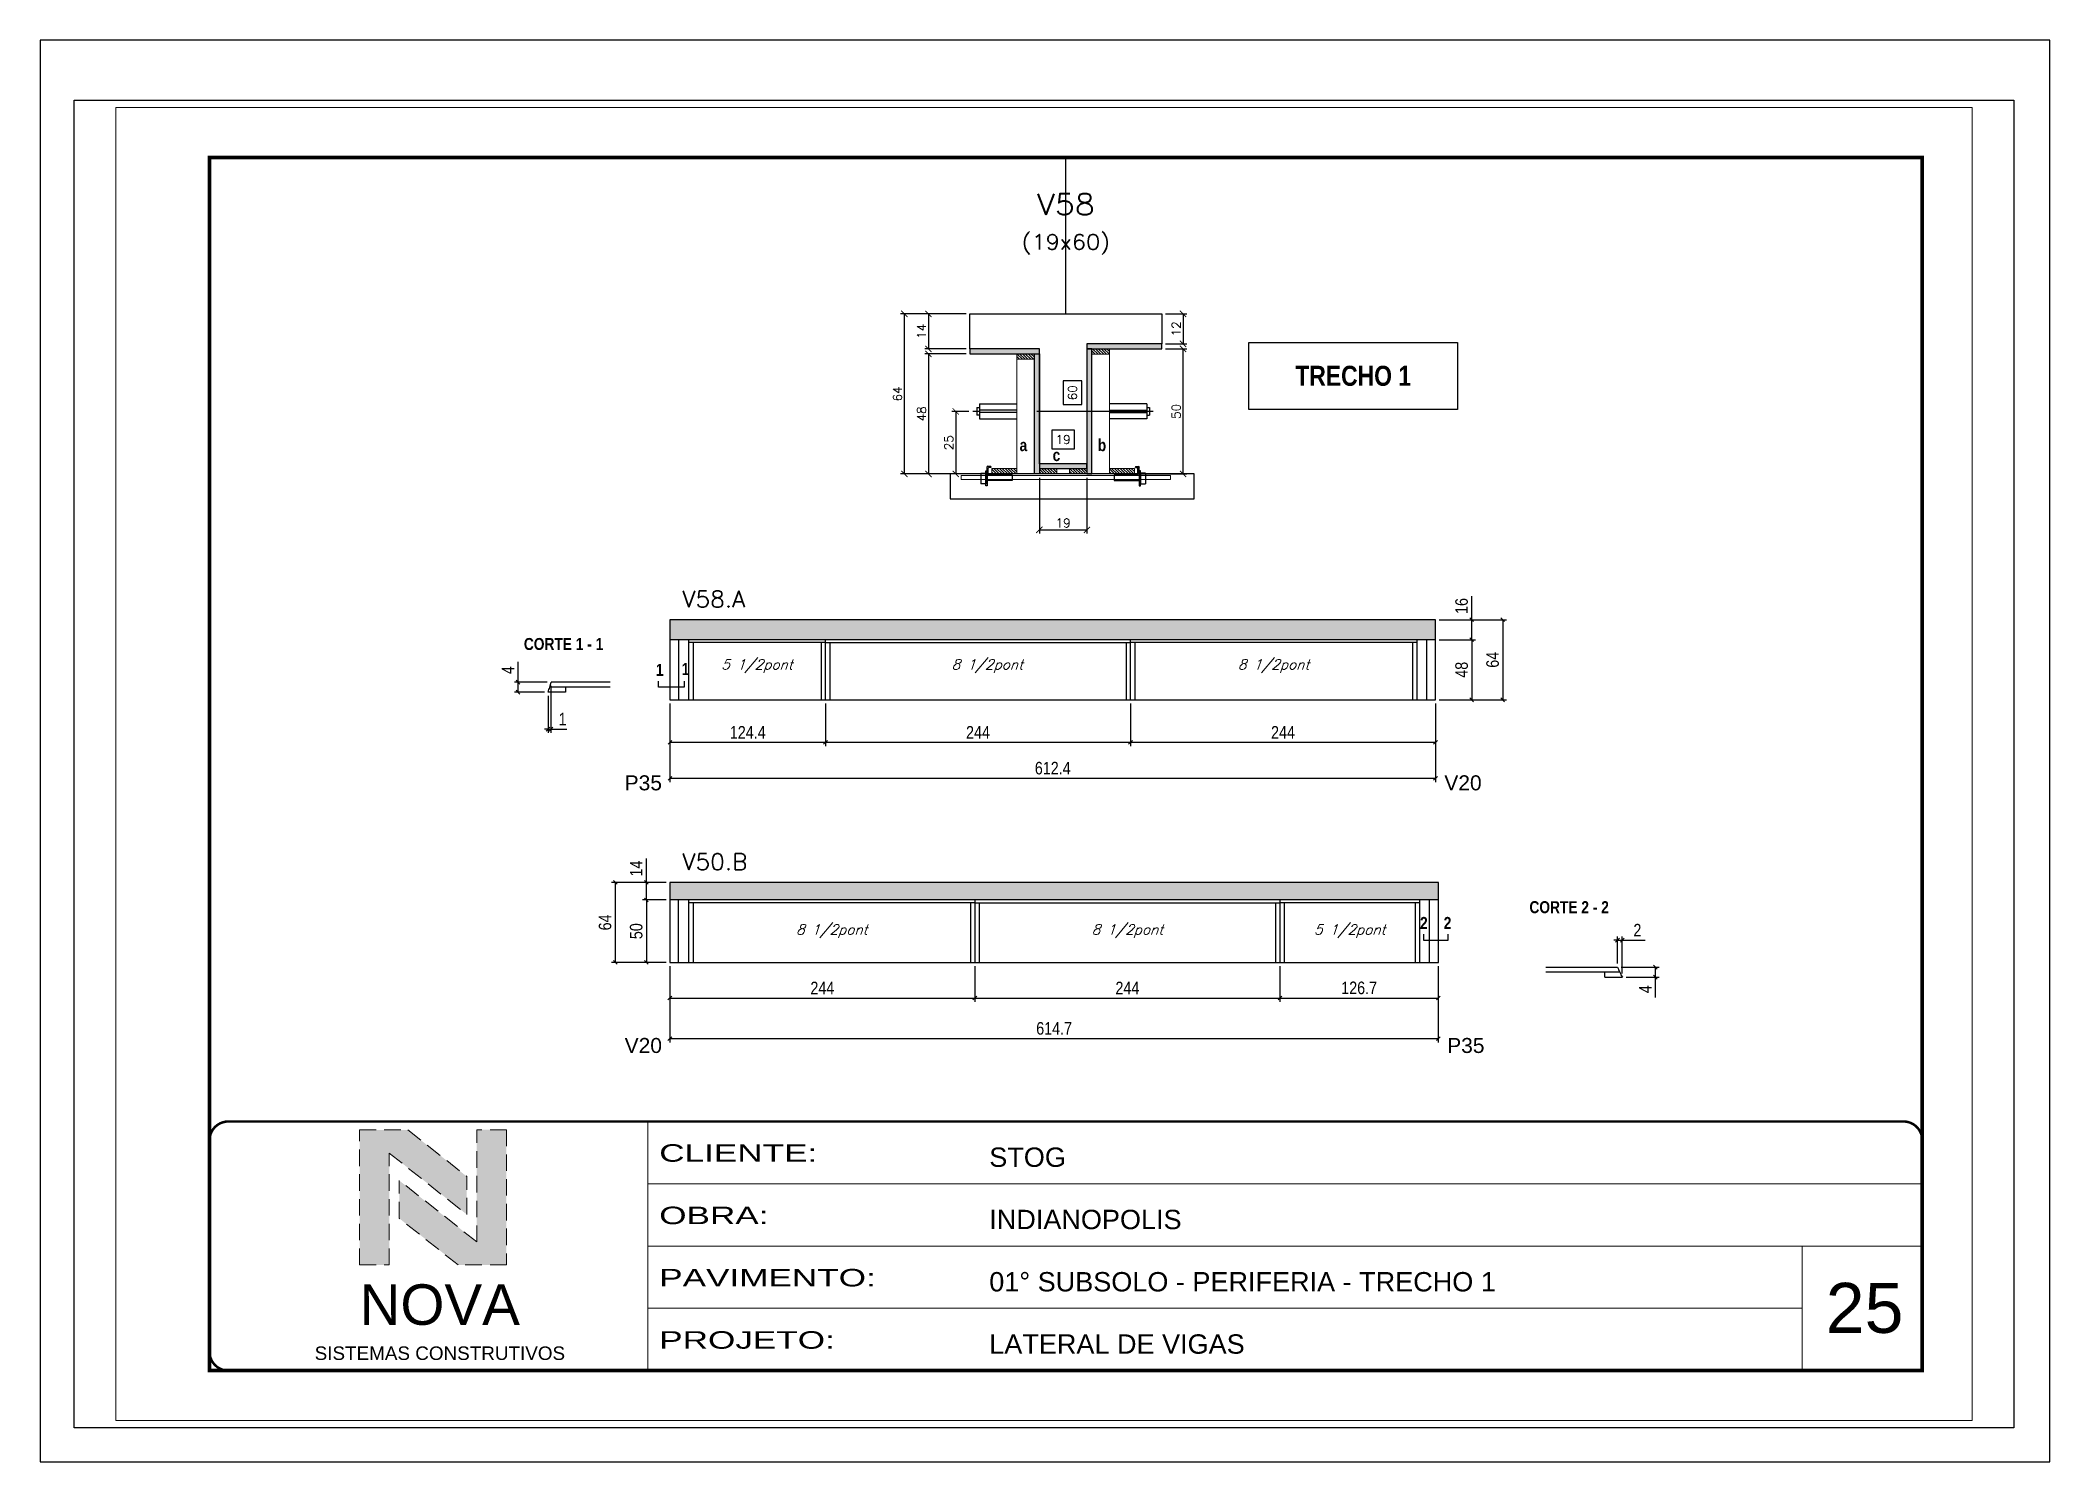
# Paper-space layout '25' of a CAD drawing. Extents: x 0 to 297, y 0 to 210.
# The model-space entities are those that its viewports show. They can reach past a viewport. Long polylines and large blocks are cut down to what shows.
import ezdxf
from ezdxf.enums import TextEntityAlignment as Align

# ---------------------------------------------------------------- set-up
doc = ezdxf.new("R2010")
doc.units = 0
for name, pattern in [('CONTINUO', [0]), ('DASHED', [0.75, 0.5, -0.25]), ('HIDDEN', [9.525, 6.35, -3.175])]:
    doc.linetypes.add(name, pattern=pattern)
for name, color, linetype in [('1', 1, 'Continuous'), ('5', 5, 'Continuous'), ('barrote', 251, 'Continuous'), ('COTA', 241, 'Continuous'), ('Cota Seção (2x)', 4, 'Continuous'), ('detalhes', 4, 'Continuous'), ('Hachura', 253, 'Continuous'), ('NOMENCLATURA', 7, 'Continuous'), ('Painéis', 200, 'Continuous'), ('presilha', 1, 'Continuous'), ('SARR_2.2x7', 40, 'Continuous'), ('SARR_3.5x7', 81, 'Continuous'), ('TENSOR', 3, 'Continuous'), ('texto', 7, 'Continuous'), ('Texto de Titulo', 7, 'Continuous'), ('Texto Qtd Sarr', 242, 'Continuous')]:
    doc.layers.add(name, color=color, linetype=linetype)
for name, color, linetype, lineweight in [('CARIMBO', 255, 'Continuous', 9), ('CARIMBO-LEGENDA', 75, 'Continuous', 15), ('CONCRETO', 251, 'Continuous', 25), ('Folhas', 255, 'Continuous', 9), ('Madeira', 126, 'Continuous', 18), ('SARRAFO DE PRESSAO', 251, 'DASHED', 9), ('SCO-___-LAJ', 2, 'Continuous', 0), ('Texto Seção', 7, 'Continuous', 15)]:
    doc.layers.add(name, color=color, linetype=linetype, lineweight=lineweight)
doc.styles.add('arial', font='arial.ttf')
doc.styles.add('COTA TECNICA', font='techl___.ttf', dxfattribs={"height": 10})
doc.styles.add('REGUA-120', font='ROMANS.shx', dxfattribs={"height": 15})
doc.styles.add('ROMANC', font='techb___.ttf', dxfattribs={"height": 2.5})
doc.styles.add('Romans', font='romans.shx')
doc.styles.get("Standard").update_dxf_attribs({"font": 'arial.ttf'})
doc.styles.add('TECNICA', font='techb___.ttf', dxfattribs={"height": 10})
doc.styles.add('Tecnologia', font='')
doc.styles.get('Tecnologia').set_extended_font_data('Forgotten Futurist')
doc.dimstyles.new('Cota Seção (2x)', dxfattribs={"dimtxt": 7, "dimasz": 5, "dimexe": 3, "dimexo": 3, "dimgap": 2, "dimtad": 3, "dimdec": 1, "dimlfac": 0.5, "dimzin": 12, "dimdsep": 46, "dimtxsty": 'Romans', "dimblk": 'ARCHTICK', "dimcen": 0, "dimclrd": 4, "dimclre": 4, "dimclrt": 1, "dimadec": 1, "dimazin": 3, "dimtfac": 1, "dimtdec": 1, "dimtmove": 0, "dimatfit": 3, "dimldrblk": 'OBLIQUE', "dimfxl": 1, "dimtolj": 1, "dimtzin": 12, "dimarcsym": 0})
doc.dimstyles.new('Cota Seção interna', dxfattribs={"dimtxt": 7, "dimasz": 6, "dimexe": 0.18, "dimexo": 2, "dimgap": -4, "dimtad": 3, "dimdec": 1, "dimlfac": 0.5, "dimzin": 12, "dimdsep": 46, "dimtxsty": 'Romans', "dimblk": 'ARCHTICK', "dimcen": 0.09, "dimse1": 1, "dimse2": 1, "dimsd1": 1, "dimsd2": 1, "dimclrd": 180, "dimclre": 5, "dimclrt": 1, "dimadec": 0, "dimazin": 3, "dimtfac": 1, "dimtdec": 1, "dimtofl": 0, "dimtmove": 0, "dimatfit": 3, "dimldrblk": 'ARCHTICK', "dimfxl": 1, "dimtolj": 1, "dimtzin": 0, "dimarcsym": 0})
doc.dimstyles.new('PAINEL', dxfattribs={"dimtxt": 10, "dimasz": 3, "dimexe": 3, "dimexo": 3, "dimgap": 3, "dimtad": 1, "dimdec": 1, "dimzin": 12, "dimdsep": 46, "dimtxsty": 'COTA TECNICA', "dimblk1": 'OBLIQUE', "dimblk2": 'OBLIQUE', "dimsah": 1, "dimcen": 0.9, "dimclrd": 4, "dimclre": 4, "dimclrt": 240, "dimadec": 1, "dimazin": 3, "dimtfac": 1, "dimtdec": 1, "dimtmove": 0, "dimatfit": 3, "dimfxl": 1, "dimtolj": 1, "dimtzin": 12, "dimarcsym": 0})
pattern_1 = [(315, (23695.4202, 2695.9056), (1.12253202, 1.12253202), [])]

psp = doc.layouts.new('25')

msp = doc.modelspace()

# ---------------------------------------------------------------- texts
at = {"layer": '5', "linetype": 'Continuous'}
for s, rotation, p in [('P35', 0.00004, (407.06, 10672.52)), ('V20', 359.99996, (1062.76, 10672.52)), ('V20', 0.00004, (407.06, 10462.51)), ('P35', 359.99996, (1065.04, 10462.51))]:
    msp.add_text(s, height=12, rotation=rotation, dxfattribs=at).set_placement(p)
at = {"layer": 'CARIMBO', "style": 'arial'}
msp.add_text('25', height=40, dxfattribs=at).set_placement((1367.86, 10238.69))
at = {"layer": 'detalhes', "style": 'TECNICA'}
for s, p in [('a', (722.97, 10943.75)), ('b', (785.51, 10943.74)), ('c', (749.4, 10935.79)), ('CORTE 1 - 1', (326.41, 10784.73)), ('1', (432.06, 10764.05)), ('1', (452.65, 10764.71)), ('CORTE 2 - 2', (1130.81, 10574.29)), ('2', (1043.3, 10561.65)), ('2', (1062.27, 10561.65))]:
    msp.add_text(s, height=9.6, dxfattribs=at).set_placement(p)
at = {"layer": 'NOMENCLATURA', "color": 2, "insert": (989.85, 11003.86), "char_height": 16, "attachment_point": 5, "style": 'ROMANC'}
msp.add_mtext('TRECHO 1', dxfattribs=at)
at = {"layer": 'texto', "color": 2, "char_height": 8, "attachment_point": 5, "style": 'Romans'}
for s, insert in [('{\\Q19;\\C256;5 1/2pont}', (512.96, 10771.91)), ('{\\Q19;\\C256;8 1/2pont}', (697.17, 10771.91)), ('{\\Q19;\\C256;8 1/2pont}', (926.17, 10771.91)), ('{\\Q19;\\C256;8 1/2pont}', (572.75, 10559.89)), ('{\\Q19;\\C256;8 1/2pont}', (809.25, 10559.89)), ('{\\Q19;\\C256;5 1/2pont}', (987.1, 10559.89))]:
    msp.add_mtext(s, dxfattribs=dict(at, insert=insert))
at = {"layer": 'Texto Seção', "style": 'REGUA-120', "width": 1.05}
for s, p in [('V58.A', (453.25, 10818.91)), ('V50.B', (453.25, 10608.89))]:
    msp.add_text(s, height=13, dxfattribs=at).set_placement(p)

# ---------------------------------------------------------------- blocks, each defined once
blk = doc.blocks.new('A$C64660E27')
at = {"layer": 'COTA', "true_color": 0x1a1a1a}
h = blk.add_hatch(color=250, dxfattribs=at)
h.dxf.hatch_style = 1
h.paths.add_polyline_path([(185.4, -11.6), (142.4, -11.6), (142.4, -131.6), (168.8, -131.6), (168.8, -32.2), (237.7, -86.7), (237.7, -53)])
at = {"layer": 'COTA'}
h = blk.add_hatch(color=20, dxfattribs=at)
h.dxf.hatch_style = 1
h.paths.add_polyline_path([(273, -11.4), (246.6, -11.4), (246.6, -111.1), (177.7, -56.6), (177.7, -90.2), (230, -131.6), (273, -131.6)])
for p, q in [((142.4, -131.6), (142.4, -11.6)), ((142.4, -11.6), (185.4, -11.6)), ((185.4, -11.6), (237.7, -53)), ((273, -11.4), (246.6, -11.4)), ((246.6, -111.1), (246.6, -11.4)), ((273, -11.4), (273, -131.6)), ((168.8, -32.2), (237.7, -86.7)), ((168.8, -131.6), (168.8, -32.2)), ((237.7, -86.7), (237.7, -53)), ((246.6, -111.1), (177.7, -56.6)), ((177.7, -90.2), (177.7, -56.6)), ((230, -131.6), (177.7, -90.2)), ((142.4, -131.6), (168.8, -131.6)), ((273, -131.6), (230, -131.6))]:
    blk.add_line(p, q)
at = {"layer": 'CARIMBO-LEGENDA', "color": 7, "linetype": 'Continuous', "ltscale": 100, "style": 'arial'}
blk.add_text('NOVA', height=36, dxfattribs=at).set_placement((142.4, -184.8))
at = {"layer": 'CARIMBO-LEGENDA', "color": 7, "linetype": 'Continuous', "style": 'arial'}
blk.add_text('SISTEMAS CONSTRUTIVOS', height=12, dxfattribs=at).set_placement((102.5, -216))
blk = doc.blocks.new('9999999999')
at = {"color": 30, "linetype": 'CONTINUO'}
for p, q in [((98564.6, 34230.2), (98564.6, 34429.4)), ((98564.6, 34379.6), (99584, 34379.6)), ((98564.6, 34329.8), (99488, 34329.8)), ((99584, 34329.8), (99488, 34329.8)), ((99488, 34329.8), (99488, 34230.2)), ((98564.6, 34280), (99488, 34280))]:
    blk.add_line(p, q, dxfattribs=at)
at = {"color": 30, "linetype": 'CONTINUO', "const_width": 2}
blk.add_lwpolyline([(99584, 34230.2), (99584, 34414.4, 0.414214), (99569, 34429.4), (98229, 34429.4, 0.414214), (98214, 34414.4), (98214, 34245.2, 0.414214), (98229, 34230.2), (99584, 34230.2)], format="xyb", dxfattribs=at)
at = {"layer": 'Folhas'}
blk.add_lwpolyline([(98139, 34190.2), (99624, 34190.2), (99624, 35240.2), (98139, 35240.2)], close=True, dxfattribs=at)
at = {"layer": 'Folhas', "color": 30, "const_width": 3}
blk.add_lwpolyline([(98214, 34230.2), (99584, 34230.2), (99584, 35200.2), (98214, 35200.2)], close=True, dxfattribs=at)
at = {"xscale": 0.9, "yscale": 0.9, "zscale": 0.9}
blk.add_blockref('A$C64660E27', (98205.8, 34433.1), dxfattribs=at)
at = {"color": 7, "linetype": 'Continuous', "ltscale": 5, "style": 'arial'}
for s, height, p in [('STOG', 15.48, (98837.7, 34393.1)), ('INDIANOPOLIS', 15.483, (98837.7, 34343.3)), ('01° SUBSOLO - PERIFERIA - TRECHO 1', 15.483, (98837.7, 34293.5)), ('LATERAL DE VIGAS', 15.483, (98837.7, 34243.7))]:
    blk.add_text(s, height=height, dxfattribs=at).set_placement(p)
at = {"layer": 'Folhas', "color": 7, "style": 'Tecnologia', "width": 1.5}
for s, p in [('CLIENTE:', (98573.7, 34397.2)), ('OBRA:', (98573.7, 34347.3)), ('PAVIMENTO:', (98573.7, 34297.5)), ('PROJETO:', (98573.7, 34247.7))]:
    blk.add_text(s, height=14, dxfattribs=at).set_placement(p)
blk = doc.blocks.new('titulo1')
at = {"layer": 'Defpoints', "color": 252, "linetype": 'HIDDEN', "ltscale": 2}
blk.add_line((0, 0), (0, 125), dxfattribs=at)
at = {"layer": 'Defpoints', "style": 'Romans', "oblique": 15}
blk.add_attdef('FOLHA', text='', height=10, dxfattribs=at).set_placement((0, 15.6), align=Align.MIDDLE_CENTER)
at = {"layer": 'Texto Qtd Sarr', "color": 3, "style": 'Romans', "oblique": 15}
for tag, height, p in [('TITULO', 17, (0, 71.4)), ('SEÇÃO', 12, (0, 41.5))]:
    blk.add_attdef(tag, text='', height=height, dxfattribs=at).set_placement(p, align=Align.MIDDLE_CENTER)
blk = doc.blocks.new('_ArchTick')
at = {"color": 0, "linetype": 'ByBlock', "const_width": 0.15}
blk.add_lwpolyline([(-0.5, -0.5), (0.5, 0.5)], dxfattribs=at)
blk = doc.blocks.new('*D3122')
at = {"layer": 'COTA', "color": 4, "lineweight": -2, "transparency": 16777216}
for p, q in [((839.8, 11053.5), (856.7, 11053.5)), ((853.7, 11053.5), (853.7, 11029.5)), ((839.8, 11029.5), (856.7, 11029.5))]:
    blk.add_line(p, q, dxfattribs=at)
at = {"layer": 'Defpoints', "color": 0, "transparency": 16777216}
for p in [(836.8, 11053.5), (836.8, 11029.5), (853.7, 11029.5)]:
    blk.add_point(p, dxfattribs=at)
at = {"layer": 'COTA', "color": 4, "lineweight": -2, "transparency": 16777216, "xscale": 5, "yscale": 5, "zscale": 5}
for p, rotation in [((853.7, 11053.5), 90), ((853.7, 11029.5), 270)]:
    blk.add_blockref('_ArchTick', p, dxfattribs=dict(at, rotation=rotation))
at = {"layer": 'COTA', "color": 1, "transparency": 16777216, "insert": (848.2, 11041.5), "char_height": 7, "attachment_point": 5, "rotation": 90, "style": 'Romans'}
blk.add_mtext('\\A1;12', dxfattribs=at)
blk = doc.blocks.new('_Oblique')
at = {"layer": '1', "color": 0, "lineweight": -2}
blk.add_line((-0.5, -0.5), (0.5, 0.5), dxfattribs=at)
blk = doc.blocks.new('*D3123')
at = {"layer": 'COTA', "color": 4, "lineweight": -2, "transparency": 16777216}
for p, q in [((680.2, 11053.5), (627.8, 11053.5)), ((630.8, 10925.5), (630.8, 11053.5)), ((702.2, 10925.5), (627.8, 10925.5))]:
    blk.add_line(p, q, dxfattribs=at)
at = {"layer": 'Defpoints', "color": 0, "transparency": 16777216}
for p in [(630.8, 11053.5), (683.2, 11053.5), (705.2, 10925.5)]:
    blk.add_point(p, dxfattribs=at)
at = {"layer": 'COTA', "color": 4, "lineweight": -2, "transparency": 16777216, "xscale": 5, "yscale": 5, "zscale": 5}
for p, rotation in [((630.8, 11053.5), 90), ((630.8, 10925.5), 270)]:
    blk.add_blockref('_ArchTick', p, dxfattribs=dict(at, rotation=rotation))
at = {"layer": 'COTA', "color": 1, "transparency": 16777216, "insert": (625.3, 10989.5), "char_height": 7, "attachment_point": 5, "rotation": 90, "style": 'Romans'}
blk.add_mtext('\\A1;64', dxfattribs=at)
blk = doc.blocks.new('*D3124')
at = {"layer": 'COTA', "color": 4, "lineweight": -2, "transparency": 16777216}
for p, q in [((839.8, 11025.5), (856.7, 11025.5)), ((853.7, 10925.5), (853.7, 11025.5)), ((813.4, 10925.5), (856.7, 10925.5))]:
    blk.add_line(p, q, dxfattribs=at)
at = {"layer": 'Defpoints', "color": 0, "transparency": 16777216}
for p in [(836.8, 11025.5), (853.7, 11025.5), (810.4, 10925.5)]:
    blk.add_point(p, dxfattribs=at)
at = {"layer": 'COTA', "color": 4, "lineweight": -2, "transparency": 16777216, "xscale": 5, "yscale": 5, "zscale": 5}
for p, rotation in [((853.7, 11025.5), 90), ((853.7, 10925.5), 270)]:
    blk.add_blockref('_ArchTick', p, dxfattribs=dict(at, rotation=rotation))
at = {"layer": 'COTA', "color": 1, "transparency": 16777216, "insert": (848.2, 10975.5), "char_height": 7, "attachment_point": 5, "rotation": 90, "style": 'Romans'}
blk.add_mtext('\\A1;50', dxfattribs=at)
blk = doc.blocks.new('*D3125')
at = {"layer": 'Cota Seção (2x)', "color": 180, "lineweight": -2, "transparency": 16777216}
for p, q in [((772.8, 10999.9), (757.8, 10999.9)), ((757.8, 10999.9), (757.8, 10980.9)), ((772.8, 10980.9), (772.8, 10999.9)), ((757.8, 10980.9), (772.8, 10980.9))]:
    blk.add_line(p, q, dxfattribs=at)
at = {"layer": 'Defpoints', "color": 0, "transparency": 16777216}
for p in [(776.8, 11053.5), (787.8, 11053.5), (787.8, 10933.5)]:
    blk.add_point(p, dxfattribs=at)
at = {"layer": 'Cota Seção (2x)', "color": 1, "transparency": 16777216, "insert": (765.3, 10990.4), "char_height": 7, "attachment_point": 5, "rotation": 90, "style": 'Romans'}
blk.add_mtext('\\A1;60', dxfattribs=at)
blk = doc.blocks.new('*D3126')
at = {"layer": 'COTA', "color": 4, "lineweight": -2, "transparency": 16777216}
for p, q in [((680.2, 11053.5), (647.1, 11053.5)), ((650.1, 11053.5), (650.1, 11025.5)), ((680.2, 11025.5), (647.1, 11025.5))]:
    blk.add_line(p, q, dxfattribs=at)
at = {"layer": 'Defpoints', "color": 0, "transparency": 16777216}
for p in [(683.2, 11053.5), (650.1, 11025.5), (683.2, 11025.5)]:
    blk.add_point(p, dxfattribs=at)
at = {"layer": 'COTA', "color": 4, "lineweight": -2, "transparency": 16777216, "xscale": 5, "yscale": 5, "zscale": 5}
for p, rotation in [((650.1, 11053.5), 90), ((650.1, 11025.5), 270)]:
    blk.add_blockref('_ArchTick', p, dxfattribs=dict(at, rotation=rotation))
at = {"layer": 'COTA', "color": 1, "transparency": 16777216, "insert": (644.6, 11039.5), "char_height": 7, "attachment_point": 5, "rotation": 90, "style": 'Romans'}
blk.add_mtext('\\A1;14', dxfattribs=at)
blk = doc.blocks.new('*D3127')
at = {"layer": 'COTA', "color": 4, "lineweight": -2, "transparency": 16777216}
for p, q in [((680.2, 11021.5), (647.1, 11021.5)), ((650.1, 11021.5), (650.1, 10925.5)), ((702.2, 10925.5), (647.1, 10925.5))]:
    blk.add_line(p, q, dxfattribs=at)
at = {"layer": 'Defpoints', "color": 0, "transparency": 16777216}
for p in [(683.2, 11021.5), (650.1, 10925.5), (705.2, 10925.5)]:
    blk.add_point(p, dxfattribs=at)
at = {"layer": 'COTA', "color": 4, "lineweight": -2, "transparency": 16777216, "xscale": 5, "yscale": 5, "zscale": 5}
for p, rotation in [((650.1, 11021.5), 90), ((650.1, 10925.5), 270)]:
    blk.add_blockref('_ArchTick', p, dxfattribs=dict(at, rotation=rotation))
at = {"layer": 'COTA', "color": 1, "transparency": 16777216, "insert": (644.6, 10973.5), "char_height": 7, "attachment_point": 5, "rotation": 90, "style": 'Romans'}
blk.add_mtext('\\A1;48', dxfattribs=at)
blk = doc.blocks.new('PRESILHA METÁLICA 1')
at = {"layer": 'presilha'}
for p, q in [((0, 13), (6, 13)), ((0, 13), (0, 0)), ((6, 0), (0, 0)), ((6, 15.5), (7.5, 15.5)), ((6, -2.5), (6, 15.5)), ((6, 13), (6, 0)), ((7.5, 10.6), (7.5, 19.9)), ((7.5, 15.5), (7.5, -2.5)), ((37.5, 4.1), (7.5, 4.1)), ((12, 21), (8.6, 21)), ((9, 11.6), (9, 18.9)), ((12, 19.5), (9.6, 19.5)), ((37.5, 11), (9.6, 11)), ((12, 21), (12, 19.5)), ((37.5, 11), (37.5, 4.1)), ((7.5, -2.5), (6, -2.5))]:
    blk.add_line(p, q, dxfattribs=at)
for centre, radius, start, end in [((8.6, 19.9), 1.14, 90, 180), ((9.6, 18.9), 0.57, 90, 180), ((9.6, 11.6), 0.57, 180, 270)]:
    blk.add_arc(centre, radius, start, end, dxfattribs=at)
blk = doc.blocks.new('*D3128')
at = {"layer": 'COTA', "color": 4, "lineweight": -2, "transparency": 16777216}
for p, q in [((738.8, 10922.5), (738.8, 10877.8)), ((776.8, 10922.5), (776.8, 10877.8)), ((738.8, 10880.8), (776.8, 10880.8))]:
    blk.add_line(p, q, dxfattribs=at)
at = {"layer": 'Defpoints', "color": 0, "transparency": 16777216}
for p in [(738.8, 10925.5), (776.8, 10925.5), (776.8, 10880.8)]:
    blk.add_point(p, dxfattribs=at)
at = {"layer": 'COTA', "color": 4, "lineweight": -2, "transparency": 16777216, "xscale": 5, "yscale": 5, "zscale": 5, "rotation": 180}
blk.add_blockref('_ArchTick', (738.8, 10880.8), dxfattribs=at)
at = {"layer": 'COTA', "color": 4, "lineweight": -2, "transparency": 16777216, "xscale": 5, "yscale": 5, "zscale": 5}
blk.add_blockref('_ArchTick', (776.8, 10880.8), dxfattribs=at)
at = {"layer": 'COTA', "color": 1, "transparency": 16777216, "insert": (757.8, 10886.3), "char_height": 7, "attachment_point": 5, "style": 'Romans'}
blk.add_mtext('\\A1;19', dxfattribs=at)
blk = doc.blocks.new('*D3129')
at = {"layer": 'Cota Seção (2x)', "color": 180, "lineweight": -2, "transparency": 16777216}
for p, q in [((766.8, 10960.5), (748.8, 10960.5)), ((748.8, 10960.5), (748.8, 10945.5)), ((766.8, 10945.5), (766.8, 10960.5)), ((748.8, 10945.5), (766.8, 10945.5))]:
    blk.add_line(p, q, dxfattribs=at)
at = {"layer": 'Defpoints', "color": 0, "transparency": 16777216}
for p in [(776.8, 10941.5), (738.8, 10925.5), (776.8, 10925.5)]:
    blk.add_point(p, dxfattribs=at)
at = {"layer": 'Cota Seção (2x)', "color": 1, "transparency": 16777216, "insert": (757.8, 10953), "char_height": 7, "attachment_point": 5, "style": 'Romans'}
blk.add_mtext('\\A1;19', dxfattribs=at)
blk = doc.blocks.new('*D3130')
at = {"layer": 'COTA', "color": 4, "lineweight": -2, "transparency": 16777216}
for p, q in [((443.2, 10531.9), (443.2, 10471)), ((1057.9, 10531.9), (1057.9, 10471)), ((443.2, 10474), (1057.9, 10474))]:
    blk.add_line(p, q, dxfattribs=at)
at = {"layer": 'Defpoints', "color": 0, "transparency": 16777216}
for p in [(443.2, 10534.9), (1057.9, 10534.9), (1057.9, 10474)]:
    blk.add_point(p, dxfattribs=at)
at = {"layer": 'COTA', "color": 4, "lineweight": -2, "transparency": 16777216, "xscale": 3, "yscale": 3, "zscale": 3, "rotation": 180}
blk.add_blockref('_Oblique', (443.2, 10474), dxfattribs=at)
at = {"layer": 'COTA', "color": 4, "lineweight": -2, "transparency": 16777216, "xscale": 3, "yscale": 3, "zscale": 3}
blk.add_blockref('_Oblique', (1057.9, 10474), dxfattribs=at)
at = {"layer": 'COTA', "color": 240, "transparency": 16777216, "insert": (750.6, 10482.1), "char_height": 10, "attachment_point": 5, "style": 'COTA TECNICA'}
blk.add_mtext('\\A1;614.7', dxfattribs=at)
blk = doc.blocks.new('*D3131')
at = {"layer": 'COTA', "color": 4, "lineweight": -2, "transparency": 16777216}
for p, q in [((443.3, 10741.9), (443.3, 10679.1)), ((1055.7, 10741.9), (1055.7, 10679.1)), ((1055.7, 10682.1), (443.3, 10682.1))]:
    blk.add_line(p, q, dxfattribs=at)
at = {"layer": 'Defpoints', "color": 0, "transparency": 16777216}
for p in [(443.3, 10744.9), (1055.7, 10744.9), (443.3, 10682.1)]:
    blk.add_point(p, dxfattribs=at)
at = {"layer": 'COTA', "color": 4, "lineweight": -2, "transparency": 16777216, "xscale": 3, "yscale": 3, "zscale": 3, "rotation": 180}
blk.add_blockref('_Oblique', (443.3, 10682.1), dxfattribs=at)
at = {"layer": 'COTA', "color": 4, "lineweight": -2, "transparency": 16777216, "xscale": 3, "yscale": 3, "zscale": 3}
blk.add_blockref('_Oblique', (1055.7, 10682.1), dxfattribs=at)
at = {"layer": 'COTA', "color": 240, "transparency": 16777216, "insert": (749.5, 10690.2), "char_height": 10, "attachment_point": 5, "style": 'COTA TECNICA'}
blk.add_mtext('\\A1;612.4', dxfattribs=at)
blk = doc.blocks.new('*D4291')
at = {"layer": 'COTA', "color": 4, "lineweight": -2, "transparency": 16777216}
for p, q in [((1201.3, 10552.7), (1198.3, 10552.7)), ((1201.3, 10534.1), (1201.3, 10555.7)), ((1201.3, 10552.7), (1205.1, 10552.7)), ((1205.1, 10526.1), (1205.1, 10555.7)), ((1205.1, 10552.7), (1223.3, 10552.7))]:
    blk.add_line(p, q, dxfattribs=at)
at = {"layer": 'Defpoints', "color": 0, "transparency": 16777216}
for p in [(1205.1, 10552.7), (1201.3, 10531.1), (1205.1, 10523.1)]:
    blk.add_point(p, dxfattribs=at)
at = {"layer": 'COTA', "color": 4, "lineweight": -2, "transparency": 16777216, "xscale": 3, "yscale": 3, "zscale": 3}
blk.add_blockref('_Oblique', (1201.3, 10552.7), dxfattribs=at)
at = {"layer": 'COTA', "color": 4, "lineweight": -2, "transparency": 16777216, "xscale": 3, "yscale": 3, "zscale": 3, "rotation": 180}
blk.add_blockref('_Oblique', (1205.1, 10552.7), dxfattribs=at)
at = {"layer": 'COTA', "color": 240, "transparency": 16777216, "insert": (1217.2, 10560.7), "char_height": 10, "attachment_point": 5, "style": 'COTA TECNICA'}
blk.add_mtext('\\A1;2', dxfattribs=at)
blk = doc.blocks.new('*D3132')
at = {"layer": 'COTA', "color": 4, "lineweight": -2, "transparency": 16777216}
for p, q in [((1204.3, 10531.1), (1234.5, 10531.1)), ((1231.5, 10531.1), (1231.5, 10523.1)), ((1208.1, 10523.1), (1234.5, 10523.1)), ((1231.5, 10523.1), (1231.5, 10506.9))]:
    blk.add_line(p, q, dxfattribs=at)
at = {"layer": 'Defpoints', "color": 0, "transparency": 16777216}
for p in [(1201.3, 10531.1), (1205.1, 10523.1), (1231.5, 10523.1)]:
    blk.add_point(p, dxfattribs=at)
at = {"layer": 'COTA', "color": 4, "lineweight": -2, "transparency": 16777216, "xscale": 3, "yscale": 3, "zscale": 3}
for p, rotation in [((1231.5, 10531.1), 90), ((1231.5, 10523.1), 270)]:
    blk.add_blockref('_Oblique', p, dxfattribs=dict(at, rotation=rotation))
at = {"layer": 'COTA', "color": 240, "transparency": 16777216, "insert": (1223.5, 10513.5), "char_height": 10, "attachment_point": 5, "rotation": 90, "style": 'COTA TECNICA'}
blk.add_mtext('\\A1;4', dxfattribs=at)
blk = doc.blocks.new('*D4292')
at = {"layer": 'COTA', "color": 4, "lineweight": -2, "transparency": 16777216}
for p, q in [((443.2, 10531.9), (443.2, 10503.4)), ((687.2, 10531.9), (687.2, 10503.4)), ((443.2, 10506.4), (687.2, 10506.4))]:
    blk.add_line(p, q, dxfattribs=at)
at = {"layer": 'Defpoints', "color": 0, "transparency": 16777216}
for p in [(443.2, 10534.9), (687.2, 10534.9), (687.2, 10506.4)]:
    blk.add_point(p, dxfattribs=at)
at = {"layer": 'COTA', "color": 4, "lineweight": -2, "transparency": 16777216, "xscale": 3, "yscale": 3, "zscale": 3, "rotation": 180}
blk.add_blockref('_Oblique', (443.2, 10506.4), dxfattribs=at)
at = {"layer": 'COTA', "color": 4, "lineweight": -2, "transparency": 16777216, "xscale": 3, "yscale": 3, "zscale": 3}
blk.add_blockref('_Oblique', (687.2, 10506.4), dxfattribs=at)
at = {"layer": 'COTA', "color": 240, "transparency": 16777216, "insert": (565.2, 10514.5), "char_height": 10, "attachment_point": 5, "style": 'COTA TECNICA'}
blk.add_mtext('\\A1;244', dxfattribs=at)
blk = doc.blocks.new('*D4293')
at = {"layer": 'COTA', "color": 4, "lineweight": -2, "transparency": 16777216}
for p, q in [((687.2, 10531.9), (687.2, 10503.4)), ((931.2, 10531.9), (931.2, 10503.4)), ((687.2, 10506.4), (931.2, 10506.4))]:
    blk.add_line(p, q, dxfattribs=at)
at = {"layer": 'Defpoints', "color": 0, "transparency": 16777216}
for p in [(687.2, 10534.9), (931.2, 10534.9), (931.2, 10506.4)]:
    blk.add_point(p, dxfattribs=at)
at = {"layer": 'COTA', "color": 4, "lineweight": -2, "transparency": 16777216, "xscale": 3, "yscale": 3, "zscale": 3, "rotation": 180}
blk.add_blockref('_Oblique', (687.2, 10506.4), dxfattribs=at)
at = {"layer": 'COTA', "color": 4, "lineweight": -2, "transparency": 16777216, "xscale": 3, "yscale": 3, "zscale": 3}
blk.add_blockref('_Oblique', (931.2, 10506.4), dxfattribs=at)
at = {"layer": 'COTA', "color": 240, "transparency": 16777216, "insert": (809.2, 10514.5), "char_height": 10, "attachment_point": 5, "style": 'COTA TECNICA'}
blk.add_mtext('\\A1;244', dxfattribs=at)
blk = doc.blocks.new('*D3133')
at = {"layer": 'COTA', "color": 4, "lineweight": -2, "transparency": 16777216}
for p, q in [((931.2, 10531.9), (931.2, 10503.4)), ((1057.9, 10531.9), (1057.9, 10503.4)), ((931.2, 10506.4), (1057.9, 10506.4))]:
    blk.add_line(p, q, dxfattribs=at)
at = {"layer": 'Defpoints', "color": 0, "transparency": 16777216}
for p in [(931.2, 10534.9), (1057.9, 10534.9), (1057.9, 10506.4)]:
    blk.add_point(p, dxfattribs=at)
at = {"layer": 'COTA', "color": 4, "lineweight": -2, "transparency": 16777216, "xscale": 3, "yscale": 3, "zscale": 3, "rotation": 180}
blk.add_blockref('_Oblique', (931.2, 10506.4), dxfattribs=at)
at = {"layer": 'COTA', "color": 4, "lineweight": -2, "transparency": 16777216, "xscale": 3, "yscale": 3, "zscale": 3}
blk.add_blockref('_Oblique', (1057.9, 10506.4), dxfattribs=at)
at = {"layer": 'COTA', "color": 240, "transparency": 16777216, "insert": (994.6, 10514.5), "char_height": 10, "attachment_point": 5, "style": 'COTA TECNICA'}
blk.add_mtext('\\A1;126.7', dxfattribs=at)
blk = doc.blocks.new('*D3134')
at = {"layer": 'COTA', "color": 4, "lineweight": -2, "transparency": 16777216}
for p, q in [((440.2, 10584.9), (421.4, 10584.9)), ((424.4, 10584.9), (424.4, 10534.9)), ((440.2, 10534.9), (421.4, 10534.9))]:
    blk.add_line(p, q, dxfattribs=at)
at = {"layer": 'Defpoints', "color": 0, "transparency": 16777216}
for p in [(443.2, 10584.9), (424.4, 10534.9), (443.2, 10534.9)]:
    blk.add_point(p, dxfattribs=at)
at = {"layer": 'COTA', "color": 4, "lineweight": -2, "transparency": 16777216, "xscale": 3, "yscale": 3, "zscale": 3}
for p, rotation in [((424.4, 10584.9), 90), ((424.4, 10534.9), 270)]:
    blk.add_blockref('_Oblique', p, dxfattribs=dict(at, rotation=rotation))
at = {"layer": 'COTA', "color": 240, "transparency": 16777216, "insert": (416.3, 10559.9), "char_height": 10, "attachment_point": 5, "rotation": 90, "style": 'COTA TECNICA'}
blk.add_mtext('\\A1;50', dxfattribs=at)
blk = doc.blocks.new('*D3135')
at = {"layer": 'COTA', "color": 4, "lineweight": -2, "transparency": 16777216}
for p, q in [((424.4, 10598.9), (424.4, 10618)), ((440.2, 10598.9), (421.4, 10598.9)), ((424.4, 10584.9), (424.4, 10598.9)), ((440.2, 10584.9), (421.4, 10584.9))]:
    blk.add_line(p, q, dxfattribs=at)
at = {"layer": 'Defpoints', "color": 0, "transparency": 16777216}
for p in [(424.4, 10598.9), (443.2, 10598.9), (443.2, 10584.9)]:
    blk.add_point(p, dxfattribs=at)
at = {"layer": 'COTA', "color": 4, "lineweight": -2, "transparency": 16777216, "xscale": 3, "yscale": 3, "zscale": 3}
for p, rotation in [((424.4, 10598.9), 90), ((424.4, 10584.9), 270)]:
    blk.add_blockref('_Oblique', p, dxfattribs=dict(at, rotation=rotation))
at = {"layer": 'COTA', "color": 240, "transparency": 16777216, "insert": (416.3, 10610), "char_height": 10, "attachment_point": 5, "rotation": 90, "style": 'COTA TECNICA'}
blk.add_mtext('\\A1;14', dxfattribs=at)
blk = doc.blocks.new('*D3136')
at = {"layer": 'COTA', "color": 4, "lineweight": -2, "transparency": 16777216}
for p, q in [((440.2, 10598.9), (396.5, 10598.9)), ((399.5, 10598.9), (399.5, 10534.9)), ((440.2, 10534.9), (396.5, 10534.9))]:
    blk.add_line(p, q, dxfattribs=at)
at = {"layer": 'Defpoints', "color": 0, "transparency": 16777216}
for p in [(443.2, 10598.9), (399.5, 10534.9), (443.2, 10534.9)]:
    blk.add_point(p, dxfattribs=at)
at = {"layer": 'COTA', "color": 4, "lineweight": -2, "transparency": 16777216, "xscale": 3, "yscale": 3, "zscale": 3}
for p, rotation in [((399.5, 10598.9), 90), ((399.5, 10534.9), 270)]:
    blk.add_blockref('_Oblique', p, dxfattribs=dict(at, rotation=rotation))
at = {"layer": 'COTA', "color": 240, "transparency": 16777216, "insert": (391.4, 10566.9), "char_height": 10, "attachment_point": 5, "rotation": 90, "style": 'COTA TECNICA'}
blk.add_mtext('\\A1;64', dxfattribs=at)
blk = doc.blocks.new('*D3137')
at = {"layer": 'COTA', "color": 4, "lineweight": -2, "transparency": 16777216}
for p, q in [((1058.7, 10792.9), (1087.7, 10792.9)), ((1084.7, 10792.9), (1084.7, 10744.9)), ((1058.7, 10744.9), (1087.7, 10744.9))]:
    blk.add_line(p, q, dxfattribs=at)
at = {"layer": 'Defpoints', "color": 0, "transparency": 16777216}
for p in [(1055.7, 10792.9), (1055.7, 10744.9), (1084.7, 10744.9)]:
    blk.add_point(p, dxfattribs=at)
at = {"layer": 'COTA', "color": 4, "lineweight": -2, "transparency": 16777216, "xscale": 3, "yscale": 3, "zscale": 3}
for p, rotation in [((1084.7, 10792.9), 90), ((1084.7, 10744.9), 270)]:
    blk.add_blockref('_Oblique', p, dxfattribs=dict(at, rotation=rotation))
at = {"layer": 'COTA', "color": 240, "transparency": 16777216, "insert": (1076.6, 10768.9), "char_height": 10, "attachment_point": 5, "rotation": 90, "style": 'COTA TECNICA'}
blk.add_mtext('\\A1;48', dxfattribs=at)
blk = doc.blocks.new('*D3117')
at = {"layer": 'COTA', "color": 4, "lineweight": -2, "transparency": 16777216}
for p, q in [((1084.7, 10808.9), (1084.7, 10827.9)), ((1058.7, 10808.9), (1087.7, 10808.9)), ((1084.7, 10792.9), (1084.7, 10808.9)), ((1058.7, 10792.9), (1087.7, 10792.9))]:
    blk.add_line(p, q, dxfattribs=at)
at = {"layer": 'Defpoints', "color": 0, "transparency": 16777216}
for p in [(1055.7, 10808.9), (1084.7, 10808.9), (1055.7, 10792.9)]:
    blk.add_point(p, dxfattribs=at)
at = {"layer": 'COTA', "color": 4, "lineweight": -2, "transparency": 16777216, "xscale": 3, "yscale": 3, "zscale": 3}
for p, rotation in [((1084.7, 10808.9), 90), ((1084.7, 10792.9), 270)]:
    blk.add_blockref('_Oblique', p, dxfattribs=dict(at, rotation=rotation))
at = {"layer": 'COTA', "color": 240, "transparency": 16777216, "insert": (1076.6, 10819.9), "char_height": 10, "attachment_point": 5, "rotation": 90, "style": 'COTA TECNICA'}
blk.add_mtext('\\A1;16', dxfattribs=at)
blk = doc.blocks.new('*D3118')
at = {"layer": 'COTA', "color": 4, "lineweight": -2, "transparency": 16777216}
for p, q in [((1058.7, 10808.9), (1112.5, 10808.9)), ((1109.5, 10808.9), (1109.5, 10744.9)), ((1058.7, 10744.9), (1112.5, 10744.9))]:
    blk.add_line(p, q, dxfattribs=at)
at = {"layer": 'Defpoints', "color": 0, "transparency": 16777216}
for p in [(1055.7, 10808.9), (1055.7, 10744.9), (1109.5, 10744.9)]:
    blk.add_point(p, dxfattribs=at)
at = {"layer": 'COTA', "color": 4, "lineweight": -2, "transparency": 16777216, "xscale": 3, "yscale": 3, "zscale": 3}
for p, rotation in [((1109.5, 10808.9), 90), ((1109.5, 10744.9), 270)]:
    blk.add_blockref('_Oblique', p, dxfattribs=dict(at, rotation=rotation))
at = {"layer": 'COTA', "color": 240, "transparency": 16777216, "insert": (1101.4, 10776.9), "char_height": 10, "attachment_point": 5, "rotation": 90, "style": 'COTA TECNICA'}
blk.add_mtext('\\A1;64', dxfattribs=at)
blk = doc.blocks.new('*D4289')
at = {"layer": 'COTA', "color": 4, "lineweight": -2, "transparency": 16777216}
for p, q in [((811.7, 10741.9), (811.7, 10707.8)), ((1055.7, 10741.9), (1055.7, 10707.8)), ((1055.7, 10710.8), (811.7, 10710.8))]:
    blk.add_line(p, q, dxfattribs=at)
at = {"layer": 'Defpoints', "color": 0, "transparency": 16777216}
for p in [(811.7, 10744.9), (1055.7, 10744.9), (811.7, 10710.8)]:
    blk.add_point(p, dxfattribs=at)
at = {"layer": 'COTA', "color": 4, "lineweight": -2, "transparency": 16777216, "xscale": 3, "yscale": 3, "zscale": 3, "rotation": 180}
blk.add_blockref('_Oblique', (811.7, 10710.8), dxfattribs=at)
at = {"layer": 'COTA', "color": 4, "lineweight": -2, "transparency": 16777216, "xscale": 3, "yscale": 3, "zscale": 3}
blk.add_blockref('_Oblique', (1055.7, 10710.8), dxfattribs=at)
at = {"layer": 'COTA', "color": 240, "transparency": 16777216, "insert": (933.7, 10718.9), "char_height": 10, "attachment_point": 5, "style": 'COTA TECNICA'}
blk.add_mtext('\\A1;244', dxfattribs=at)
blk = doc.blocks.new('*D4290')
at = {"layer": 'COTA', "color": 4, "lineweight": -2, "transparency": 16777216}
for p, q in [((567.7, 10741.9), (567.7, 10707.8)), ((811.7, 10741.9), (811.7, 10707.8)), ((811.7, 10710.8), (567.7, 10710.8))]:
    blk.add_line(p, q, dxfattribs=at)
at = {"layer": 'Defpoints', "color": 0, "transparency": 16777216}
for p in [(567.7, 10744.9), (811.7, 10744.9), (567.7, 10710.8)]:
    blk.add_point(p, dxfattribs=at)
at = {"layer": 'COTA', "color": 4, "lineweight": -2, "transparency": 16777216, "xscale": 3, "yscale": 3, "zscale": 3, "rotation": 180}
blk.add_blockref('_Oblique', (567.7, 10710.8), dxfattribs=at)
at = {"layer": 'COTA', "color": 4, "lineweight": -2, "transparency": 16777216, "xscale": 3, "yscale": 3, "zscale": 3}
blk.add_blockref('_Oblique', (811.7, 10710.8), dxfattribs=at)
at = {"layer": 'COTA', "color": 240, "transparency": 16777216, "insert": (689.7, 10718.9), "char_height": 10, "attachment_point": 5, "style": 'COTA TECNICA'}
blk.add_mtext('\\A1;244', dxfattribs=at)
blk = doc.blocks.new('*D3119')
at = {"layer": 'COTA', "color": 4, "lineweight": -2, "transparency": 16777216}
for p, q in [((443.3, 10741.9), (443.3, 10707.8)), ((567.7, 10741.9), (567.7, 10707.8)), ((567.7, 10710.8), (443.3, 10710.8))]:
    blk.add_line(p, q, dxfattribs=at)
at = {"layer": 'Defpoints', "color": 0, "transparency": 16777216}
for p in [(443.3, 10744.9), (567.7, 10744.9), (443.3, 10710.8)]:
    blk.add_point(p, dxfattribs=at)
at = {"layer": 'COTA', "color": 4, "lineweight": -2, "transparency": 16777216, "xscale": 3, "yscale": 3, "zscale": 3, "rotation": 180}
blk.add_blockref('_Oblique', (443.3, 10710.8), dxfattribs=at)
at = {"layer": 'COTA', "color": 4, "lineweight": -2, "transparency": 16777216, "xscale": 3, "yscale": 3, "zscale": 3}
blk.add_blockref('_Oblique', (567.7, 10710.8), dxfattribs=at)
at = {"layer": 'COTA', "color": 240, "transparency": 16777216, "insert": (505.5, 10718.9), "char_height": 10, "attachment_point": 5, "style": 'COTA TECNICA'}
blk.add_mtext('\\A1;124.4', dxfattribs=at)
blk = doc.blocks.new('*D3120')
at = {"layer": 'COTA', "color": 4, "lineweight": -2, "transparency": 16777216}
for p, q in [((348.1, 10756), (348.1, 10718.4)), ((345.8, 10748), (345.8, 10718.4)), ((345.8, 10721.4), (342.8, 10721.4)), ((345.8, 10721.4), (348.1, 10721.4)), ((348.1, 10721.4), (360.7, 10721.4))]:
    blk.add_line(p, q, dxfattribs=at)
at = {"layer": 'Defpoints', "color": 0, "transparency": 16777216}
for p in [(348.1, 10759), (345.8, 10751), (348.1, 10721.4)]:
    blk.add_point(p, dxfattribs=at)
at = {"layer": 'COTA', "color": 4, "lineweight": -2, "transparency": 16777216, "xscale": 3, "yscale": 3, "zscale": 3}
blk.add_blockref('_Oblique', (345.8, 10721.4), dxfattribs=at)
at = {"layer": 'COTA', "color": 4, "lineweight": -2, "transparency": 16777216, "xscale": 3, "yscale": 3, "zscale": 3, "rotation": 180}
blk.add_blockref('_Oblique', (348.1, 10721.4), dxfattribs=at)
at = {"layer": 'COTA', "color": 240, "transparency": 16777216, "insert": (357.4, 10729.5), "char_height": 10, "attachment_point": 5, "style": 'COTA TECNICA'}
blk.add_mtext('\\A1;1', dxfattribs=at)
blk = doc.blocks.new('*D3121')
at = {"layer": 'COTA', "color": 4, "lineweight": -2, "transparency": 16777216}
for p, q in [((321.8, 10759), (321.8, 10775.3)), ((345.1, 10759), (318.8, 10759)), ((321.8, 10751), (321.8, 10759)), ((342.8, 10751), (318.8, 10751))]:
    blk.add_line(p, q, dxfattribs=at)
at = {"layer": 'Defpoints', "color": 0, "transparency": 16777216}
for p in [(321.8, 10759), (348.1, 10759), (345.8, 10751)]:
    blk.add_point(p, dxfattribs=at)
at = {"layer": 'COTA', "color": 4, "lineweight": -2, "transparency": 16777216, "xscale": 3, "yscale": 3, "zscale": 3}
for p, rotation in [((321.8, 10759), 90), ((321.8, 10751), 270)]:
    blk.add_blockref('_Oblique', p, dxfattribs=dict(at, rotation=rotation))
at = {"layer": 'COTA', "color": 240, "transparency": 16777216, "insert": (313.7, 10768.6), "char_height": 10, "attachment_point": 5, "rotation": 90, "style": 'COTA TECNICA'}
blk.add_mtext('\\A1;4', dxfattribs=at)
blk = doc.blocks.new('*D4147')
at = {"layer": 'COTA', "color": 4, "lineweight": -2, "transparency": 16777216}
for p, q in [((682.5, 10975.5), (668.9, 10975.5)), ((671.9, 10975.5), (671.9, 10925.5)), ((687.5, 10925.5), (668.9, 10925.5))]:
    blk.add_line(p, q, dxfattribs=at)
at = {"layer": 'Defpoints', "color": 0, "transparency": 16777216}
for p in [(685.5, 10975.5), (671.9, 10925.5), (690.5, 10925.5)]:
    blk.add_point(p, dxfattribs=at)
at = {"layer": 'COTA', "color": 4, "lineweight": -2, "transparency": 16777216, "xscale": 5, "yscale": 5, "zscale": 5}
for p, rotation in [((671.9, 10975.5), 90), ((671.9, 10925.5), 270)]:
    blk.add_blockref('_ArchTick', p, dxfattribs=dict(at, rotation=rotation))
at = {"layer": 'COTA', "color": 1, "transparency": 16777216, "insert": (666.4, 10950.5), "char_height": 7, "attachment_point": 5, "rotation": 90, "style": 'Romans'}
blk.add_mtext('\\A1;25', dxfattribs=at)

# ---------------------------------------------------------------- dimensions: what is measured, and where the dimension line sits
at = {"layer": 'COTA'}
for base, p1, p2, angle, dimstyle, picture, middle in [((630.82, 11053.55), (705.2, 10925.55), (683.2, 11053.55), 90, 'Cota Seção (2x)', '*D3123', (625.32, 10989.55)), ((650.14, 11025.55), (683.2, 11053.55), (683.2, 11025.55), 90, 'Cota Seção (2x)', '*D3126', (644.64, 11039.55)), ((853.67, 11029.55), (836.8, 11053.55), (836.8, 11029.55), 90, 'Cota Seção (2x)', '*D3122', (848.17, 11041.55)), ((853.67, 11025.55), (810.4, 10925.55), (836.8, 11025.55), 90, 'Cota Seção (2x)', '*D3124', (848.17, 10975.55)), ((650.14, 10925.55), (683.2, 11021.55), (705.2, 10925.55), 90, 'Cota Seção (2x)', '*D3127', (644.64, 10973.55)), ((671.94, 10925.55), (685.5, 10975.52), (690.5, 10925.55), 90, 'Cota Seção (2x)', '*D4147', (666.44, 10950.53)), ((1084.72, 10808.91), (1055.67, 10792.91), (1055.67, 10808.91), 90, 'PAINEL', '*D3117', (1076.62, 10819.92)), ((1109.55, 10744.91), (1055.67, 10808.91), (1055.67, 10744.91), 90, 'PAINEL', '*D3118', (1101.45, 10776.91)), ((1084.72, 10744.91), (1055.67, 10792.91), (1055.67, 10744.91), 90, 'PAINEL', '*D3137', (1076.63, 10768.91)), ((443.25, 10682.09), (1055.67, 10744.91), (443.25, 10744.91), 180, 'PAINEL', '*D3131', (749.46, 10690.19)), ((443.25, 10710.81), (567.67, 10744.91), (443.25, 10744.91), 180, 'PAINEL', '*D3119', (505.46, 10718.89)), ((567.67, 10710.81), (811.67, 10744.91), (567.67, 10744.91), 180, 'PAINEL', '*D4290', (689.67, 10718.89)), ((811.67, 10710.81), (1055.67, 10744.91), (811.67, 10744.91), 180, 'PAINEL', '*D4289', (933.67, 10718.89)), ((424.36, 10598.89), (443.25, 10584.89), (443.25, 10598.89), 90, 'PAINEL', '*D3135', (416.29, 10609.95)), ((399.54, 10534.89), (443.25, 10598.89), (443.25, 10534.89), 90, 'PAINEL', '*D3136', (391.43, 10566.89)), ((424.36, 10534.89), (443.25, 10584.89), (443.25, 10534.89), 90, 'PAINEL', '*D3134', (416.25, 10559.89)), ((1057.95, 10474), (443.25, 10534.89), (1057.95, 10534.89), 180, 'PAINEL', '*D3130', (750.6, 10482.11)), ((687.25, 10506.43), (443.25, 10534.89), (687.25, 10534.89), 180, 'PAINEL', '*D4292', (565.25, 10514.51)), ((931.25, 10506.43), (687.25, 10534.89), (931.25, 10534.89), 180, 'PAINEL', '*D4293', (809.25, 10514.51)), ((1057.95, 10506.43), (931.25, 10534.89), (1057.95, 10534.89), 180, 'PAINEL', '*D3133', (994.6, 10514.54))]:
    dim = msp.add_linear_dim(base=base, p1=p1, p2=p2, angle=angle, dimstyle=dimstyle, dxfattribs=at)
    dim.commit()
    dim.dimension.update_dxf_attribs({"geometry": picture, "text_midpoint": middle})
dim = msp.add_linear_dim(base=(776.8, 10880.82), p1=(738.8, 10925.55), p2=(776.8, 10925.55), dimstyle='Cota Seção (2x)', dxfattribs=at)
dim.commit()
dim.dimension.update_dxf_attribs({"geometry": '*D3128', "text_midpoint": (757.8, 10886.32)})
for base, p1, p2, angle, override, picture, middle in [((321.75, 10759.03), (345.83, 10751.03), (348.14, 10759.03), 90, {"dimlfac": 0.5}, '*D3121', (313.68, 10768.65)), ((348.14, 10721.44), (345.83, 10751.03), (348.14, 10759.03), 180, {"dimdec": 0, "dimlfac": 0.5}, '*D3120', (357.43, 10729.49)), ((1231.52, 10523.11), (1201.31, 10531.11), (1205.14, 10523.11), 270, {"dimlfac": 0.5}, '*D3132', (1223.45, 10513.5))]:
    dim = msp.add_linear_dim(base=base, p1=p1, p2=p2, angle=angle, dimstyle='PAINEL', override=override, dxfattribs=at)
    dim.commit()
    dim.dimension.update_dxf_attribs({"geometry": picture, "text_midpoint": middle})
dim = msp.add_linear_dim(base=(1205.14, 10552.71), p1=(1201.31, 10531.11), p2=(1205.14, 10523.11), dimstyle='PAINEL', override={"dimdec": 0, "dimlfac": 0.5}, dxfattribs=at)
dim.commit()
dim.dimension.update_dxf_attribs({"geometry": '*D4291', "text_midpoint": (1217.2, 10560.71)})
at = {"layer": 'Cota Seção (2x)'}
dim = msp.add_linear_dim(base=(776.8, 11053.55), p1=(787.8, 10933.55), p2=(787.8, 11053.55), angle=90, dimstyle='Cota Seção interna', dxfattribs=at)
dim.commit()
dim.dimension.update_dxf_attribs({"geometry": '*D3125', "text_midpoint": (776.8, 10990.36), "dimtype": 160})
dim = msp.add_linear_dim(base=(776.8, 10941.55), p1=(738.8, 10925.55), p2=(776.8, 10925.55), dimstyle='Cota Seção interna', dxfattribs=at)
dim.commit()
dim.dimension.update_dxf_attribs({"geometry": '*D3129', "text_midpoint": (757.8, 10941.55), "dimtype": 160})

# ---------------------------------------------------------------- hatches: boundary and pattern name
at = {"layer": 'COTA'}
h = msp.add_hatch(dxfattribs=at)
h.set_pattern_fill('AR-CONC', color=256, scale=0.03)
h.set_pattern_definition([(50, (-1584.082, -932.682), (5.46554, -0.4781726), [0.5715, -6.2865]), (355, (-1584.082, -932.682), (-1.0573026, 5.7317054), [0.4572, -5.0292175]), (100.451445, (-1583.6264, -932.7216), (4.4082374, 5.2535326), [0.4857003, -5.3427073]), (46.1842, (-1584.082, -931.158), (8.1323712, -1.26127), [0.85725, -9.42975]), (96.63556, (-1583.404, -931.263), (7.122124, 7.4227837), [0.7285507, -8.014068]), (351.18415, (-1584.082, -931.158), (7.122124, 7.422784), [0.685799, -7.543792]), (21, (-1583.32, -931.539), (4.5484317, -3.067956), [0.5715, -6.2865]), (326, (-1583.32, -931.539), (1.8540609, 5.525639), [0.4572, -5.0292]), (71.451445, (-1582.941, -931.7945), (6.4024926, 2.457683), [0.4857003, -5.342698]), (37.5, (-1584.0819, -932.6818), (0.0926581, 2.53665117), [0, -4.96824, 0, -5.1054, 0, -5.04825]), (7.5, (-1584.082, -932.6818), (2.0045899, 3.00541724), [0, -2.91084, 0, -4.85394, 0, -1.92405]), (327.5, (-1585.7812, -932.6818), (4.06771786, -0.17186232), [0, -1.905, 0, -5.9436, 0, -7.8867]), (317.5, (-1586.543, -932.6818), (4.4438754, 0.7627947), [0, -2.4765, 0, -3.94716, 0, -5.6007])])
h.paths.add_polyline_path([(443.25, 10808.91), (443.25, 10792.91), (1055.67, 10792.91), (1055.67, 10808.91)])
h = msp.add_hatch(dxfattribs=at)
h.set_pattern_fill('AR-CONC', color=256, scale=0.03)
h.set_pattern_definition([(50, (-1585, -1330.6076), (5.46554, -0.4781726), [0.5715, -6.2865]), (355, (-1585, -1330.6076), (-1.0573026, 5.7317054), [0.4572, -5.0292175]), (100.451445, (-1584.5445, -1330.6475), (4.4082374, 5.2535326), [0.4857003, -5.3427073]), (46.1842, (-1585, -1329.0836), (8.1323712, -1.26127), [0.85725, -9.42975]), (96.63556, (-1584.322, -1329.189), (7.122124, 7.4227837), [0.7285507, -8.014068]), (351.18415, (-1585, -1329.084), (7.122124, 7.422784), [0.685799, -7.543792]), (21, (-1584.238, -1329.4646), (4.5484317, -3.067956), [0.5715, -6.2865]), (326, (-1584.238, -1329.4646), (1.8540609, 5.525639), [0.4572, -5.0292]), (71.451445, (-1583.859, -1329.7203), (6.4024926, 2.457683), [0.4857003, -5.3426981]), (37.5, (-1585, -1330.6076), (0.0926581, 2.53665117), [0, -4.96824, 0, -5.1054, 0, -5.04825]), (7.5, (-1585, -1330.6076), (2.0045899, 3.00541724), [0, -2.91084, 0, -4.85394, 0, -1.92405]), (327.5, (-1586.6993, -1330.6076), (4.06771786, -0.17186232), [0, -1.905, 0, -5.9436, 0, -7.8867]), (317.5, (-1587.4613, -1330.6076), (4.4438754, 0.7627947), [0, -2.4765, 0, -3.94716, 0, -5.6007])])
h.paths.add_polyline_path([(443.25, 10598.89), (443.25, 10584.89), (1057.95, 10584.89), (1057.95, 10598.89)])
at = {"layer": 'Hachura'}
h = msp.add_hatch(color=256, dxfattribs=at)
h.dxf.hatch_style = 1
h.paths.add_polyline_path([(836.8, 11025.55), (836.8, 11029.55), (776.8, 11029.55), (776.8, 11025.55)])
h = msp.add_hatch(color=256, dxfattribs=at)
h.dxf.hatch_style = 1
h.paths.add_polyline_path([(738.8, 11021.55), (738.8, 11025.55), (683.2, 11025.55), (683.2, 11021.55)])
h = msp.add_hatch(dxfattribs=at)
h.set_pattern_fill('ANSI31', color=256, scale=0.5, angle=270, style=0)
h.set_pattern_definition([(315, (23695.4202, 2713.9056), (1.12253202, 1.12253202), [])])
h.paths.add_polyline_path([(734.8, 11017.15), (734.8, 11021.55), (720.8, 11021.55), (720.8, 11017.15)])
h = msp.add_hatch(color=256, dxfattribs=at)
h.dxf.hatch_style = 1
h.paths.add_polyline_path([(734.8, 11025.55), (738.8, 11025.55), (738.8, 10925.55), (734.8, 10925.55)])
h = msp.add_hatch(color=256, dxfattribs=at)
h.dxf.hatch_style = 1
h.paths.add_polyline_path([(780.8, 11025.55), (776.8, 11025.55), (776.8, 10925.55), (780.8, 10925.55)])
h = msp.add_hatch(dxfattribs=at)
h.set_pattern_fill('ANSI31', color=256, scale=0.5, angle=270, style=0)
h.set_pattern_definition([(315, (23695.4202, 2717.9056), (1.12253202, 1.12253202), [])])
h.paths.add_polyline_path([(780.8, 11021.15), (780.8, 11025.55), (794.8, 11025.55), (794.8, 11021.15)])
h = msp.add_hatch(color=256, dxfattribs=at)
h.dxf.hatch_style = 1
h.paths.add_polyline_path([(776.8, 10929.95), (776.8, 10933.55), (738.8, 10933.55), (738.8, 10929.95)])
h = msp.add_hatch(dxfattribs=at)
h.set_pattern_fill('ANSI31', color=256, scale=0.5, angle=270, style=0)
h.set_pattern_definition([(315, (23695.4202, 2695.9056), (1.12253202, 1.12253202), [])])
h.paths.add_polyline_path([(700.8, 10925.55), (700.8, 10929.95), (720.8, 10929.95), (720.8, 10925.55)])
h = msp.add_hatch(dxfattribs=at)
h.set_pattern_fill('ANSI31', color=256, scale=0.5, angle=270, style=0)
h.set_pattern_definition(pattern_1)
h.paths.add_polyline_path([(738.8, 10925.55), (738.8, 10929.95), (752.8, 10929.95), (752.8, 10925.55)])
h = msp.add_hatch(dxfattribs=at)
h.set_pattern_fill('ANSI31', color=256, scale=0.5, angle=270, style=0)
h.set_pattern_definition(pattern_1)
h.paths.add_polyline_path([(776.8, 10925.55), (776.8, 10929.95), (762.8, 10929.95), (762.8, 10925.55)])
h = msp.add_hatch(dxfattribs=at)
h.set_pattern_fill('ANSI31', color=256, scale=0.5, angle=270, style=0)
h.set_pattern_definition(pattern_1)
h.paths.add_polyline_path([(814.8, 10925.55), (814.8, 10929.95), (794.8, 10929.95), (794.8, 10925.55)])

# ---------------------------------------------------------------- linework, layer by layer
at = {"ltscale": 3}
for p, q in [((690.8, 10981.52), (690.8, 10969.52)), ((690.8, 10981.52), (720.8, 10981.52)), ((824.8, 10981.52), (794.8, 10981.52)), ((824.8, 10981.52), (824.8, 10969.52)), ((688.8, 10978.52), (688.8, 10972.52)), ((688.8, 10978.52), (690.8, 10978.52)), ((690.8, 10972.52), (688.8, 10972.52)), ((720.8, 10976.52), (690.8, 10976.52)), ((720.8, 10974.52), (690.8, 10974.52)), ((690.8, 10969.52), (720.8, 10969.52)), ((794.8, 10976.52), (824.8, 10976.52)), ((794.8, 10974.52), (824.8, 10974.52)), ((824.8, 10969.52), (794.8, 10969.52)), ((824.8, 10978.52), (826.8, 10978.52)), ((824.8, 10972.52), (826.8, 10972.52)), ((826.8, 10978.52), (826.8, 10972.52))]:
    msp.add_line(p, q, dxfattribs=at)
at = {"layer": 'barrote'}
msp.add_lwpolyline([(667.34, 10905.55), (862.53, 10905.55), (862.53, 10925.55), (667.34, 10925.55)], close=True, dxfattribs=at)
at = {"layer": 'CONCRETO'}
msp.add_lwpolyline([(683.2, 11025.55), (683.2, 11053.55), (836.8, 11053.55), (836.8, 11029.55), (776.8, 11029.55), (776.8, 10933.55), (738.8, 10933.55), (738.8, 11025.55)], close=True, dxfattribs=at)
at = {"layer": 'COTA'}
for p, q in [((1055.67, 10808.91), (443.25, 10808.91)), ((443.25, 10808.91), (443.25, 10792.91)), ((1055.67, 10792.91), (1055.67, 10808.91)), ((1057.95, 10598.89), (443.25, 10598.89)), ((443.25, 10598.89), (443.25, 10584.89)), ((1057.95, 10584.89), (1057.95, 10598.89))]:
    msp.add_line(p, q, dxfattribs=at)
msp.add_lwpolyline([(906.46, 11030.69), (1073.24, 11030.69), (1073.24, 10977.03), (906.46, 10977.03)], close=True, dxfattribs=at)
at = {"layer": 'Madeira'}
for points in [[(734.8, 11017.15), (734.8, 11021.55), (720.8, 11021.55), (720.8, 11017.15)], [(734.8, 11021.55), (720.8, 11021.55), (720.8, 10925.55), (734.8, 10925.55)], [(780.8, 11021.15), (780.8, 11025.55), (794.8, 11025.55), (794.8, 11021.15)], [(780.8, 11025.55), (794.8, 11025.55), (794.8, 10925.55), (780.8, 10925.55)], [(700.8, 10925.55), (700.8, 10929.95), (720.8, 10929.95), (720.8, 10925.55)], [(738.8, 10925.55), (738.8, 10929.95), (752.8, 10929.95), (752.8, 10925.55)], [(776.8, 10925.55), (776.8, 10929.95), (762.8, 10929.95), (762.8, 10925.55)], [(814.8, 10925.55), (814.8, 10929.95), (794.8, 10929.95), (794.8, 10925.55)]]:
    msp.add_lwpolyline(points, close=True, dxfattribs=at)
at = {"layer": 'NOMENCLATURA', "linetype": 'Continuous'}
for points in [[(454.65, 10759.9), (454.65, 10754.92), (434.15, 10754.92), (434.15, 10759.9)], [(1065.53, 10557.51), (1065.53, 10552.53), (1046.44, 10552.53), (1046.44, 10557.51)]]:
    msp.add_lwpolyline(points, dxfattribs=at)
at = {"layer": 'Painéis', "linetype": 'ByBlock'}
for p, q in [((1055.67, 10792.91), (443.25, 10792.91)), ((443.25, 10792.91), (443.25, 10744.91)), ((567.67, 10744.91), (567.67, 10792.91)), ((811.67, 10744.91), (811.67, 10792.91)), ((1055.67, 10744.91), (1055.67, 10792.91)), ((347.13, 10755.05), (348.14, 10759.03)), ((395.58, 10755.03), (347.13, 10755.05)), ((395.58, 10759.03), (348.14, 10759.03)), ((443.25, 10744.91), (1055.67, 10744.91)), ((1057.95, 10584.89), (443.25, 10584.89)), ((443.25, 10584.89), (443.25, 10534.89)), ((687.25, 10584.89), (687.25, 10534.89)), ((931.25, 10584.89), (931.25, 10534.89)), ((1057.95, 10534.89), (1057.95, 10584.89)), ((443.25, 10534.89), (1057.95, 10534.89)), ((1143.94, 10531.11), (1201.31, 10531.11)), ((1203.06, 10527.11), (1143.94, 10527.11))]:
    msp.add_line(p, q, dxfattribs=at)
at = {"layer": 'Painéis'}
for points in [[(836.8, 11025.55), (836.8, 11029.55), (776.8, 11029.55), (776.8, 11025.55)], [(738.8, 11021.55), (738.8, 11025.55), (683.2, 11025.55), (683.2, 11021.55)], [(734.8, 11021.55), (738.8, 11021.55), (738.8, 10925.55), (734.8, 10925.55)], [(780.8, 11025.55), (776.8, 11025.55), (776.8, 10925.55), (780.8, 10925.55)], [(776.8, 10929.95), (776.8, 10933.55), (738.8, 10933.55), (738.8, 10929.95)]]:
    msp.add_lwpolyline(points, close=True, dxfattribs=at)
at = {"layer": 'Painéis', "linetype": 'ByBlock'}
msp.add_arc((1261.72, 10555.12), 65, 201.66862, 205.51683, dxfattribs=at)
at = {"layer": 'SARR_2.2x7', "linetype": 'Continuous'}
for p, q in [((450.25, 10792.91), (450.25, 10744.91)), ((567.67, 10790.71), (458.25, 10790.71)), ((567.67, 10790.71), (811.67, 10790.71)), ((1040.67, 10790.71), (811.67, 10790.71)), ((1048.67, 10744.91), (1048.67, 10792.91)), ((359.83, 10755.03), (359.83, 10751.03)), ((359.83, 10751.03), (345.83, 10751.03)), ((450.25, 10534.89), (450.25, 10584.89)), ((687.25, 10582.69), (458.25, 10582.69)), ((687.25, 10582.69), (931.25, 10582.69)), ((1042.95, 10582.69), (931.25, 10582.69)), ((1050.95, 10534.89), (1050.95, 10584.89)), ((1191.14, 10523.11), (1191.14, 10527.11)), ((1191.14, 10523.11), (1205.14, 10523.11))]:
    msp.add_line(p, q, dxfattribs=at)
for centre, start, end in [((284.66, 10773.03), 340.21726, 343.9437), ((1261.72, 10555.12), 205.51683, 209.49284)]:
    msp.add_arc(centre, 65, start, end, dxfattribs=at)
at = {"layer": 'SARR_3.5x7'}
for p, q in [((458.25, 10792.91), (458.25, 10744.91)), ((461.75, 10790.71), (461.75, 10744.91)), ((564.17, 10790.71), (564.17, 10744.91)), ((571.17, 10790.71), (571.17, 10744.91)), ((808.17, 10790.71), (808.17, 10744.91)), ((815.17, 10790.71), (815.17, 10744.91)), ((1037.17, 10790.71), (1037.17, 10744.91)), ((1040.67, 10792.91), (1040.67, 10744.91)), ((458.25, 10584.89), (458.25, 10534.89)), ((461.75, 10582.69), (461.75, 10534.89)), ((683.75, 10582.69), (683.75, 10534.89)), ((690.75, 10582.69), (690.75, 10534.89)), ((927.75, 10582.69), (927.75, 10534.89)), ((934.75, 10582.69), (934.75, 10534.89)), ((1039.45, 10582.69), (1039.45, 10534.89)), ((1042.95, 10584.89), (1042.95, 10534.89))]:
    msp.add_line(p, q, dxfattribs=at)
at = {"layer": 'SCO-___-LAJ', "color": 1}
msp.add_lwpolyline([(676.35, 10924.22), (843.65, 10924.22), (843.65, 10921.02), (676.35, 10921.02)], close=True, dxfattribs=at)
at = {"layer": 'TENSOR', "linetype": 'HIDDEN', "ltscale": 0.5}
msp.add_line((829.8, 10975.52), (685.5, 10975.52), dxfattribs=at)

# ---------------------------------------------------------------- block references
at = {"layer": 'presilha', "yscale": 0.6666666666666666, "zscale": 0.6666666666666666}
for p, xscale in [((691.93, 10917.58), 0.6666666666666666), ((823.67, 10917.58), -0.6666666666666666)]:
    msp.add_blockref('PRESILHA METÁLICA 1', p, dxfattribs=dict(at, xscale=xscale))
at = {"layer": 'SARRAFO DE PRESSAO', "color": 6, "linetype": 'ByBlock'}
msp.add_blockref('9999999999', (-98138.98, -24021.66), dxfattribs=at)
at = {"layer": 'Texto Seção'}
ref = msp.add_blockref('titulo1', (760, 11053.55), dxfattribs=at)
ref.add_attrib('TITULO', 'V58', dxfattribs={"layer": 'Texto de Titulo', "color": 7, "height": 17, "style": 'Romans', "width": 1.1}).set_placement((760, 11141.05), align=Align.MIDDLE_CENTER)
ref.add_attrib('SEÇÃO', '(19x60)', dxfattribs={"layer": 'Texto de Titulo', "color": 7, "height": 12, "style": 'Romans', "width": 1.1}).set_placement((760, 11111.05), align=Align.MIDDLE_CENTER)

msp.set_redraw_order([(e.dxf.handle, doc.entitydb.next_handle()) for e in msp.query("TEXT MTEXT ATTDEF DIMENSION ARC_DIMENSION")])  # texts and dimensions are drawn at this point

# ---------------------------------------------------------------- linework, layer by layer
for points in [[(0, 0), (297, 0), (297, 210), (0, 210)], [(291.7, 5), (5, 5), (5, 201.14), (291.7, 201.14)]]:
    psp.add_lwpolyline(points, close=True)

# ---------------------------------------------------------------- viewports
at = {"layer": 'Defpoints'}
psp.add_viewport(center=(148.35, 103.07), size=(286.7, 196.139), view_center_point=(742.49, 10693.52), view_height=1061.6553, dxfattribs=at)

doc.saveas('drawing.dxf')
